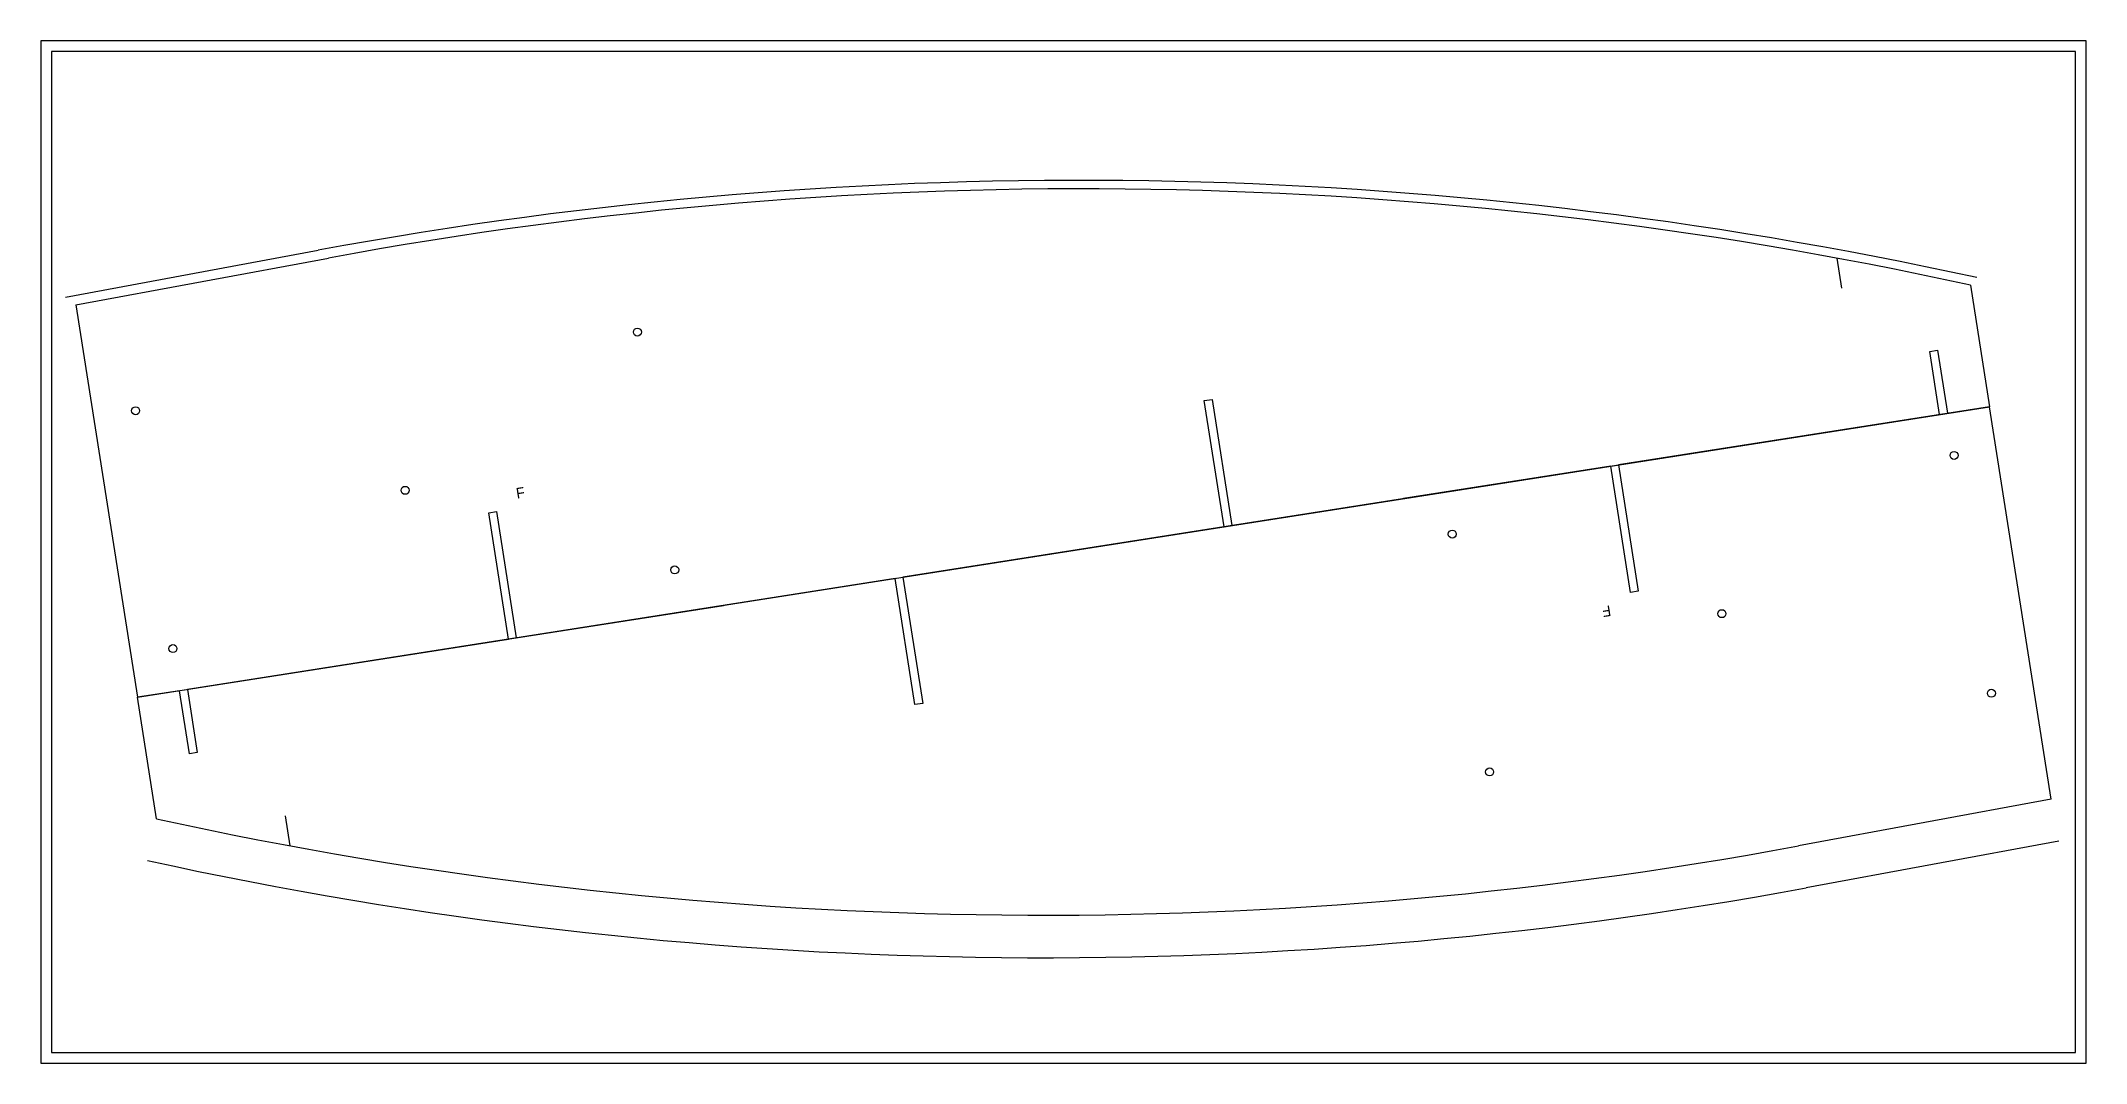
# Model space of a CAD drawing. Header units: inches. Extents: x -269 to 1350, y -37 to 699.
# Drawn here: x 1128 to 1224, y 212.6 to 260.6 of the extents above; entities that cross this region are included whole.
import ezdxf

# ---------------------------------------------------------------- set-up
doc = ezdxf.new("R2010")
doc.units = ezdxf.units.IN
doc.header["$MEASUREMENT"] = 0

msp = doc.modelspace()

# ---------------------------------------------------------------- texts
for rotation, p in [(8.91947653, (1150.373652, 239.138636)), (8.91947653, (1150.373652, 239.138636)), (188.91947653, (1201.682683, 234.134493)), (188.91947653, (1201.682683, 234.134493))]:
    msp.add_text('F', height=0.5, rotation=rotation).set_placement(p)

# ---------------------------------------------------------------- linework, layer by layer
at = {"color": 2, "linetype": 'Continuous', "lineweight": 25}
msp.add_line((1129.175115, 248.605597), (1141.038146, 250.803093), dxfattribs=at)
at = {"color": 7, "linetype": 'Continuous', "lineweight": 25}
for p, q in [((1129.668324, 248.241), (1141.531355, 250.438496)), ((1129.668324, 248.241), (1141.531355, 250.438496)), ((1212.327505, 250.436467), (1212.548096, 249.030927)), ((1218.600191, 249.166963), (1219.496085, 243.458598)), ((1133.456144, 224.106166), (1132.56025, 229.814531)), ((1222.388011, 225.032129), (1210.52498, 222.834633)), ((1222.388011, 225.032129), (1210.52498, 222.834633)), ((1139.72883, 222.836663), (1139.508239, 224.242202)), ((1222.752292, 223.065584), (1210.88926, 220.868088))]:
    msp.add_line(p, q, dxfattribs=at)
msp.add_line((1132.56025, 229.814531), (1219.496085, 243.458598))
for points in [[(1128.028167, 212.636565), (1224.028167, 212.636565), (1224.028167, 260.636565), (1128.028167, 260.636565)], [(1128.528167, 213.136565), (1223.528167, 213.136565), (1223.528167, 260.136565), (1128.528167, 260.136565)]]:
    msp.add_lwpolyline(points, close=True)
for points in [[(1129.668324, 248.241), (1132.56025, 229.814531), (1149.977054, 232.547996)], [(1217.154745, 243.091138), (1216.689606, 246.05486), (1217.055132, 246.112227), (1217.520271, 243.148506)], [(1183.565899, 237.819567), (1182.635622, 243.74701), (1183.001148, 243.804378), (1183.931425, 237.876934)], [(1183.931425, 237.876934), (1217.154745, 243.091138)], [(1222.388011, 225.032129), (1219.496085, 243.458598), (1202.079281, 240.725133)], [(1219.496085, 243.458598), (1202.079281, 240.725133)], [(1217.520271, 243.148506), (1219.496085, 243.458598)], [(1201.713755, 240.667766), (1168.490435, 235.453562)], [(1201.713755, 240.667766), (1191.991933, 239.141983)], [(1202.079281, 240.725133), (1203.009558, 234.79769), (1202.644032, 234.740323), (1201.713755, 240.667766)], [(1149.977054, 232.547996), (1149.046777, 238.475439), (1149.412302, 238.532806), (1150.34258, 232.605363)], [(1168.12491, 235.396195), (1134.90159, 230.181991)], [(1168.490435, 235.453562), (1169.420713, 229.526119), (1169.055187, 229.468752), (1168.12491, 235.396195)], [(1150.34258, 232.605363), (1160.064402, 234.131146)], [(1132.56025, 229.814531), (1149.977054, 232.547996)], [(1134.536064, 230.124624), (1132.56025, 229.814531)], [(1134.90159, 230.181991), (1135.366729, 227.218269), (1135.001203, 227.160902), (1134.536064, 230.124624)]]:
    msp.add_lwpolyline(points)
for centre in [(1156.025779, 246.964637), (1156.025779, 246.964637), (1132.473256, 243.268208), (1132.473256, 243.268208), (1217.830363, 241.172691), (1217.830363, 241.172691), (1145.125876, 239.532538), (1145.125876, 239.532538), (1194.27784, 237.476261), (1194.27784, 237.476261), (1157.778495, 235.796868), (1157.778495, 235.796868), (1206.930459, 233.740591), (1206.930459, 233.740591), (1134.225972, 232.100438), (1134.225972, 232.100438), (1219.583079, 230.004921), (1219.583079, 230.004921), (1196.030555, 226.308492), (1196.030555, 226.308492)]:
    msp.add_circle(centre, 0.1875)
at = {"color": 2, "linetype": 'Continuous', "lineweight": 25}
msp.add_arc((1176.795024, 57.772016), 196.314928, 77.61510735, 100.49445658, dxfattribs=at)
at = {"color": 7, "linetype": 'Continuous', "lineweight": 25}
for centre, radius, start, end in [((1176.923953, 59.373964), 194.314928, 77.61510735, 100.49445658), ((1175.132382, 413.899165), 194.314928, 257.61510735, 280.49445658), ((1175.132382, 413.899165), 196.314928, 257.61510735, 280.49445658)]:
    msp.add_arc(centre, radius, start, end, dxfattribs=at)

msp.set_redraw_order([(e.dxf.handle, doc.entitydb.next_handle()) for e in msp.query("TEXT MTEXT ATTDEF DIMENSION ARC_DIMENSION")])  # texts and dimensions are drawn at this point

doc.saveas('drawing.dxf')
